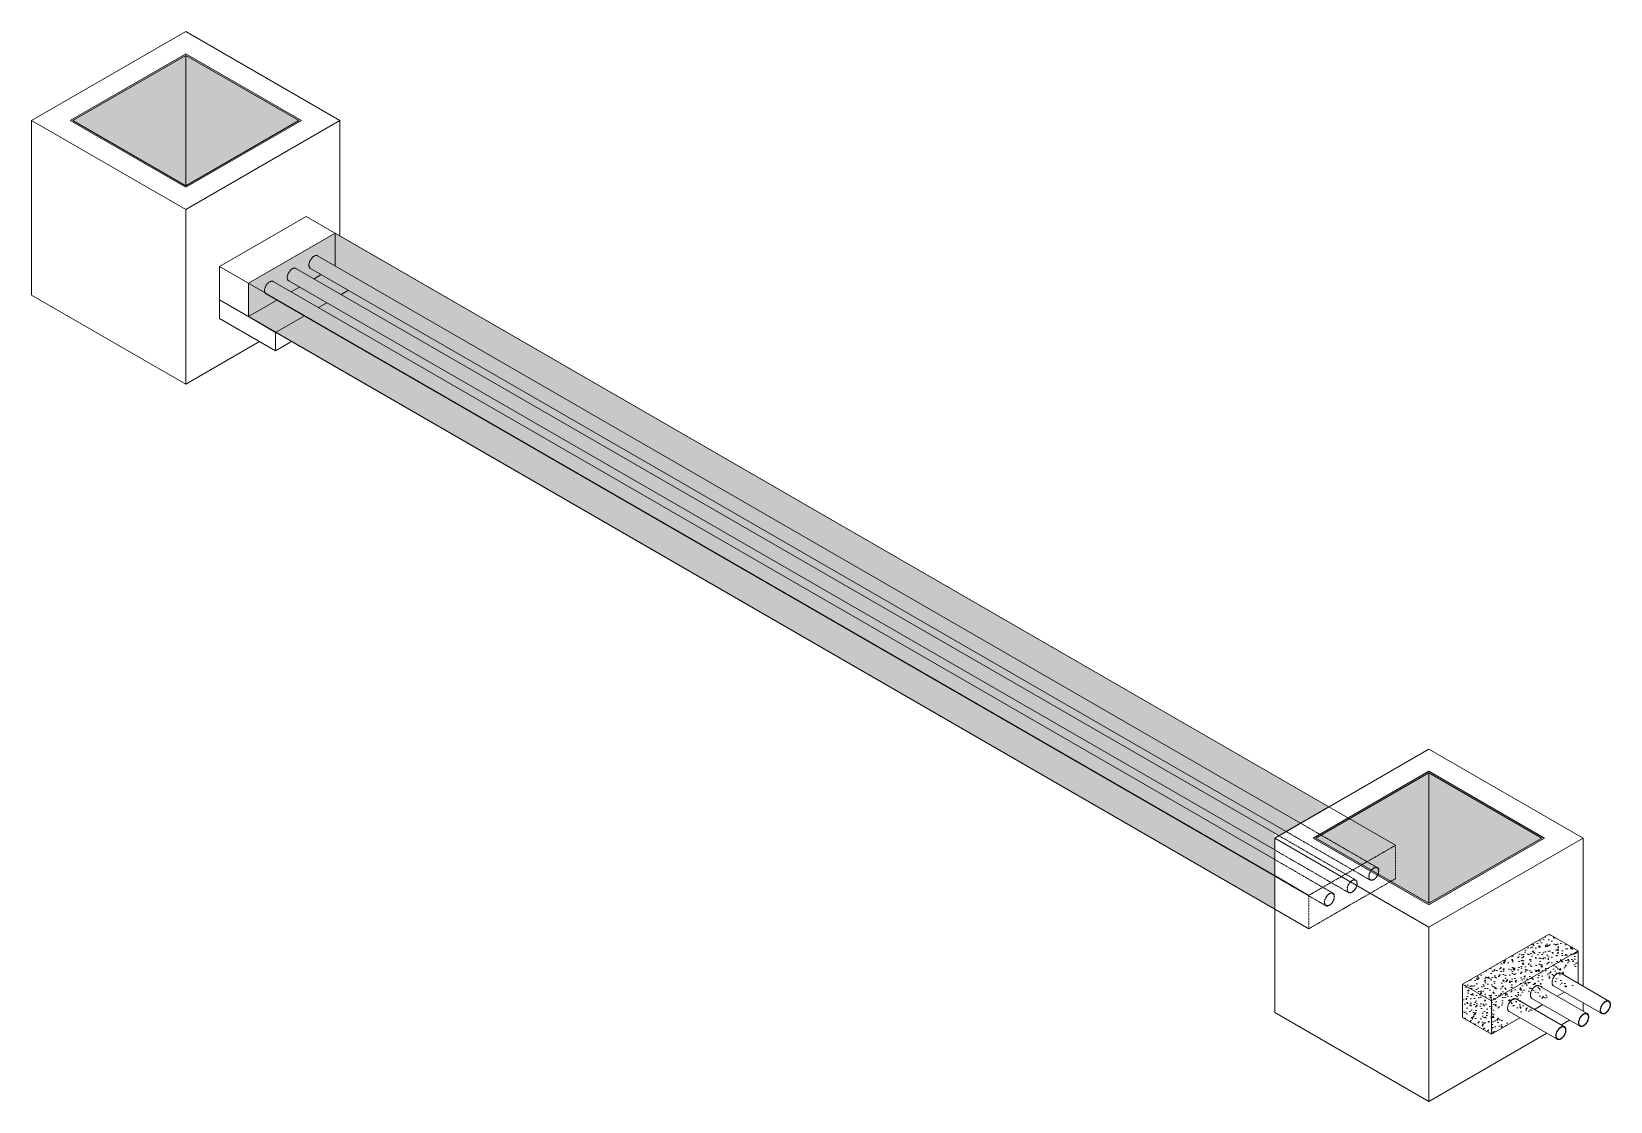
# Model space of a CAD drawing. Header units: inches. Extents: x 1693 to 10990, y 1878 to 5055.
# Drawn here: x 6127 to 7199, y 2414 to 3141 of the extents above; entities that cross this region are included whole.
import ezdxf

# ---------------------------------------------------------------- set-up
doc = ezdxf.new("R2010")
doc.units = ezdxf.units.IN
doc.linetypes.add('01 HJ$0$REF - 01 HJ$0$HIDDEN2', pattern=[0.1875, 0.125, -0.0625])
doc.layers.add('CANALES', color=104, linetype='Continuous', lineweight=15)

msp = doc.modelspace()

# ---------------------------------------------------------------- hatches: boundary and pattern name
at = {"layer": 'CANALES'}
h = msp.add_hatch(dxfattribs=at)
h.set_pattern_fill('AR-RROOF', color=0, scale=0.009254)
h.set_pattern_definition([(0, (-278961.26934, -130697.49527), (0.51713569584, 0.23506167993), [3.5259251989, -0.4701233599, 1.1753083996, -0.23506168]), (0, (-278960.9567, -130697.37774), (-0.23506167993, 0.3126320343), [0.7051850398, -0.0775703544, 1.4103700796, -0.17629626]), (0, (-278961.15181, -130697.29546), (1.22232073562, 0.15749132555), [1.8804934394, -0.3290863519, 0.9402467197, -0.2350616799])])
h.paths.add_polyline_path([(6231.57, 3124.94), (6255.66, 3111.034), (6256.564, 3111.58), (6231.57, 3126.009), (6153.044, 3080.677), (6231.57, 3035.345), (6310.096, 3080.677), (6256.564, 3111.58), (6255.66, 3111.034), (6308.245, 3080.677), (6231.57, 3036.413), (6154.895, 3080.677)])
at = {"layer": 'CANALES', "true_color": 0x636466}
h = msp.add_hatch(color=251, dxfattribs=at)
h.dxf.hatch_style = 1
h.paths.add_polyline_path([(6231.57, 3124.94), (6154.895, 3080.677), (6231.57, 3036.413)])
h.paths.add_polyline_path([(6308.245, 3080.677), (6231.57, 3124.94), (6231.57, 3036.413)])
h = msp.add_hatch(dxfattribs=at)
h.set_pattern_fill('AR-CONC', color=251, scale=0.098714)
h.set_pattern_definition([(50, (-302619.832, -139695.932), (17.9840984, -1.573404), [1.8804934, -20.6854278]), (355, (-302619.832, -139695.932), (-3.4790038, 18.8599026), [1.5043948, -16.5483999]), (100.4514447, (-302618.333, -139696.063), (14.50509455, 17.2864978), [1.5981735, -17.5799232]), (46.1842, (-302619.832, -139690.918), (26.7591789, -4.1501481), [2.8207402, -31.0281418]), (96.635558, (-302617.602, -139691.263), (23.4350087, 24.4243152), [2.3972612, -26.3699086]), (351.184151, (-302619.832, -139690.918), (23.4350087, 24.4243152), [2.2565889, -24.822487]), (21, (-302617.324, -139692.171), (14.9663973, -10.0949624), [1.8804934, -20.6854278]), (326, (-302617.324, -139692.171), (6.1006986, 18.181851), [1.5043948, -16.5483423]), (71.451445, (-302616.077, -139693.013), (21.0670959, 8.0868887), [1.5981735, -17.5798929]), (37.5, (-302619.8317, -139695.932), (0.30488704, 8.34672944), [0, -16.3477563, 0, -16.79907473, 0, -16.61102538]), (7.5, (-302619.832, -139695.932), (6.5960072, 9.88918182), [0, -9.57797992, 0, -15.9716576, 0, -6.33099458]), (327.5, (-302625.423, -139695.932), (13.38463122, -0.56550475), [0, -6.26831146, 0, -19.55713177, 0, -25.95080946]), (317.5, (-302627.93, -139695.932), (14.62235978, 2.5099396), [0, -8.1488049, 0, -12.98794135, 0, -18.4288357])])
h.paths.add_polyline_path([(6333, 3004.144), (6274.105, 2970.146), (6274.105, 2947.476), (6292.578, 2936.812), (6971.023, 2545.097), (6971.023, 2567.414), (6284.924, 2963.533), (6285.177, 2967.253), (6288.25, 2971.857), (6290.681, 2971.536), (6971.023, 2578.741), (6971.023, 2585.247), (6300.369, 2972.449), (6300.622, 2976.17), (6303.695, 2980.773), (6306.126, 2980.452), (6973.848, 2594.944), (6978.761, 2597.78), (6315.092, 2980.949), (6315.346, 2984.669), (6318.418, 2989.273), (6320.849, 2988.952), (6988.562, 2603.438), (7007.793, 2614.54)])
h = msp.add_hatch(color=251, dxfattribs=at)
h.dxf.hatch_style = 1
h.paths.add_polyline_path([(6321.13, 2988.791), (6321.054, 2988.832), (6320.84, 2988.922), (6320.612, 2988.984), (6320.37, 2989.015), (6320.118, 2989.017), (6319.856, 2988.99), (6319.586, 2988.932), (6319.311, 2988.846), (6319.03, 2988.731), (6318.748, 2988.588), (6318.465, 2988.418), (6318.184, 2988.222), (6317.906, 2988.002), (6317.633, 2987.758), (6317.366, 2987.494), (6317.109, 2987.21), (6316.862, 2986.907), (6316.627, 2986.59), (6316.406, 2986.258), (6316.2, 2985.915), (6316.01, 2985.564), (6315.839, 2985.205), (6315.686, 2984.842), (6315.553, 2984.476), (6315.44, 2984.112), (6315.35, 2983.75), (6315.281, 2983.393), (6315.235, 2983.044), (6315.212, 2982.706), (6315.212, 2982.379), (6315.235, 2982.067), (6315.281, 2981.771), (6315.35, 2981.493), (6315.44, 2981.236), (6315.553, 2981.001), (6315.686, 2980.79), (6315.839, 2980.603), (6316.01, 2980.443), (6316.2, 2980.31), (6316.225, 2980.295), (6978.761, 2597.78), (6988.562, 2603.438)])
h = msp.add_hatch(color=251, dxfattribs=at)
h.dxf.hatch_style = 1
h.paths.add_polyline_path([(6971.023, 2567.414), (6971.023, 2578.741), (6290.961, 2971.375), (6290.885, 2971.416), (6290.671, 2971.506), (6290.443, 2971.568), (6290.202, 2971.599), (6289.949, 2971.602), (6289.688, 2971.574), (6289.418, 2971.516), (6289.142, 2971.43), (6288.862, 2971.315), (6288.579, 2971.172), (6288.297, 2971.002), (6288.015, 2970.806), (6287.737, 2970.586), (6287.464, 2970.343), (6287.198, 2970.078), (6286.94, 2969.794), (6286.694, 2969.492), (6286.459, 2969.174), (6286.238, 2968.842), (6286.031, 2968.5), (6285.842, 2968.148), (6285.67, 2967.789), (6285.517, 2967.426), (6285.384, 2967.061), (6285.272, 2966.696), (6285.181, 2966.334), (6285.112, 2965.977), (6285.066, 2965.629), (6285.043, 2965.29), (6285.043, 2964.963), (6285.066, 2964.651), (6285.112, 2964.355), (6285.181, 2964.077), (6285.272, 2963.82), (6285.384, 2963.585), (6285.517, 2963.374), (6285.67, 2963.187), (6285.842, 2963.027), (6286.031, 2962.894), (6286.057, 2962.879)])
h = msp.add_hatch(color=251, dxfattribs=at)
h.dxf.hatch_style = 1
h.paths.add_polyline_path([(6306.406, 2980.291), (6306.33, 2980.332), (6306.116, 2980.422), (6305.888, 2980.484), (6305.647, 2980.516), (6305.394, 2980.518), (6305.133, 2980.49), (6304.863, 2980.433), (6304.587, 2980.346), (6304.307, 2980.231), (6304.024, 2980.088), (6303.742, 2979.918), (6303.46, 2979.722), (6303.182, 2979.502), (6302.909, 2979.259), (6302.643, 2978.994), (6302.385, 2978.71), (6302.139, 2978.408), (6301.904, 2978.09), (6301.682, 2977.759), (6301.476, 2977.416), (6301.287, 2977.064), (6301.115, 2976.705), (6300.962, 2976.342), (6300.829, 2975.977), (6300.717, 2975.612), (6300.626, 2975.25), (6300.557, 2974.894), (6300.511, 2974.545), (6300.488, 2974.206), (6300.488, 2973.879), (6300.511, 2973.567), (6300.557, 2973.271), (6300.626, 2972.993), (6300.717, 2972.736), (6300.829, 2972.501), (6300.962, 2972.29), (6301.115, 2972.103), (6301.287, 2971.943), (6301.476, 2971.81), (6301.501, 2971.795), (6971.023, 2585.247), (6971.023, 2596.575)])
at = {"layer": 'CANALES'}
h = msp.add_hatch(dxfattribs=at)
h.set_pattern_fill('AR-RROOF', color=0, scale=0.009254)
h.set_pattern_definition([(0, (-278117.1147, -131184.85889), (0.51713569584, 0.23506167993), [3.5259251989, -0.4701233599, 1.1753083996, -0.23506168]), (0, (-278116.80206, -131184.74136), (-0.23506167993, 0.3126320343), [0.7051850398, -0.0775703544, 1.4103700796, -0.17629626]), (0, (-278116.99716, -131184.65909), (1.22232073562, 0.15749132555), [1.8804934394, -0.3290863519, 0.9402467197, -0.2350616799])])
h.paths.add_polyline_path([(7075.725, 2637.577), (7099.815, 2623.67), (7100.719, 2624.216), (7075.725, 2638.645), (6997.199, 2593.313), (7075.725, 2547.981), (7154.251, 2593.313), (7100.719, 2624.216), (7099.815, 2623.67), (7152.4, 2593.313), (7075.725, 2549.05), (6999.05, 2593.313)])
at = {"layer": 'CANALES', "true_color": 0x636466}
h = msp.add_hatch(color=251, dxfattribs=at)
h.dxf.hatch_style = 1
h.paths.add_polyline_path([(7075.725, 2637.577), (6999.05, 2593.313), (7075.725, 2549.05)])
h.paths.add_polyline_path([(7152.4, 2593.313), (7075.725, 2637.577), (7075.725, 2549.05)])
at = {"layer": 'CANALES', "true_color": 0x636466, "transparency": 33554687}
h = msp.add_hatch(dxfattribs=at)
h.set_pattern_fill('AR-CONC', color=251, scale=0.046272)
h.set_pattern_definition([(50, (-152048.9234, -134477.752), (8.43004613, -0.73753311), [0.8814813, -9.6962943]), (355, (-152048.923, -134477.752), (-1.63078304, 8.84057933), [0.70518504, -7.75706247]), (100.4514447, (-152048.221, -134477.813), (6.79926307, 8.10304586), [0.74914383, -8.240589]), (46.1842, (-152048.923, -134475.401), (12.5433651, -1.94538194), [1.32222195, -14.54444145]), (96.6355576, (-152047.878, -134475.563), (10.98516035, 11.44889774), [1.1237162, -12.36089465]), (351.184151, (-152048.923, -134475.401), (10.98516035, 11.4488977), [1.057776, -11.63554075]), (21, (-152047.748, -134475.989), (7.01549872, -4.73201364), [0.8814813, -9.6962943]), (326, (-152047.748, -134475.989), (2.85970248, 8.52274267), [0.70518504, -7.75703544]), (71.451445, (-152047.1635, -134476.383), (9.8752012, 3.79072907), [0.74914383, -8.2405748]), (37.5, (-152048.9234, -134477.7518), (0.1429158, 3.912529426), [0, -7.66301077, 0, -7.87456628, 0, -7.78641815]), (7.5, (-152048.9234, -134477.7518), (3.09187837, 4.63555398), [0, -4.48967809, 0, -7.48671451, 0, -2.96765371]), (327.5, (-152051.5443, -134477.7518), (6.27404588, -0.26508035), [0, -2.938271, 0, -9.16740552, 0, -12.16444194]), (317.5, (-152052.7196, -134477.752), (6.85423115, 1.17653419), [0, -3.8197523, 0, -6.08809751, 0, -8.63851674])])
h.paths.add_polyline_path([(7177.154, 2516.782), (7157.523, 2528.115), (7098.628, 2494.116), (7118.26, 2482.783)])
h.paths.add_polyline_path([(7156.15, 2481.986), (7161.063, 2484.823), (7153.13, 2489.402), (7152.639, 2490.795), (7152.755, 2492.513), (7153.361, 2494.175), (7154.299, 2495.735), (7155.787, 2497.215), (7157.651, 2497.982), (7158.544, 2497.604), (7170.873, 2490.486), (7175.065, 2492.906), (7167.133, 2497.485), (7166.641, 2498.879), (7166.758, 2500.596), (7167.363, 2502.258), (7168.301, 2503.818), (7169.79, 2505.298), (7171.654, 2506.065), (7172.547, 2505.687), (7177.154, 2503.027), (7177.154, 2516.782), (7118.26, 2482.783), (7118.26, 2460.113), (7130.894, 2467.407), (7122.962, 2471.986), (7122.47, 2473.379), (7122.587, 2475.097), (7123.192, 2476.759), (7124.13, 2478.319), (7125.619, 2479.799), (7127.483, 2480.566), (7128.376, 2480.188), (7140.705, 2473.07), (7146.339, 2476.323), (7138.407, 2480.902), (7137.915, 2482.295), (7138.032, 2484.013), (7138.637, 2485.675), (7139.575, 2487.235), (7141.064, 2488.715), (7142.928, 2489.482), (7143.821, 2489.104)])
h.paths.add_polyline_path([(7098.628, 2494.116), (7098.628, 2471.446), (7118.26, 2460.113), (7118.26, 2482.783)])

# ---------------------------------------------------------------- linework, layer by layer
at = {"layer": 'CANALES', "color": 7, "linetype": 'Continuous', "lineweight": 15}
for p, q in [((6231.57, 3141.12), (6126.869, 3080.677)), ((6336.272, 3080.677), (6231.57, 3141.12)), ((6231.57, 3126.009), (6153.044, 3080.677)), ((6231.57, 3124.94), (6154.895, 3080.677)), ((6310.096, 3080.677), (6231.57, 3126.009)), ((6308.245, 3080.677), (6231.57, 3124.94)), ((6231.57, 3124.94), (6231.57, 3036.413)), ((6126.869, 3080.677), (6126.869, 2962.093)), ((6126.869, 3080.677), (6231.57, 3020.234)), ((6153.044, 3080.677), (6231.57, 3035.345)), ((6154.895, 3080.677), (6231.57, 3036.413)), ((6231.57, 3020.234), (6336.272, 3080.677)), ((6231.57, 3035.345), (6310.096, 3080.677)), ((6231.57, 3036.413), (6308.245, 3080.677)), ((6336.272, 3080.677), (6336.272, 3002.255)), ((6231.57, 3020.234), (6231.57, 2901.643)), ((6313.368, 3015.478), (6254.474, 2981.479)), ((7007.793, 2614.54), (6313.368, 3015.478)), ((6333, 2981.937), (6333, 3004.145)), ((6254.474, 2981.479), (6254.474, 2958.809)), ((6971.023, 2567.767), (6254.474, 2981.479)), ((6318.676, 2973.207), (6323.589, 2976.043)), ((6126.869, 2962.093), (6231.57, 2901.643)), ((6303.231, 2964.291), (6308.865, 2967.544)), ((6274.105, 2947.476), (6293.42, 2958.627)), ((6231.57, 2901.643), (6281.67, 2930.565)), ((7180.426, 2593.313), (7075.725, 2653.756)), ((7075.725, 2638.645), (6997.199, 2593.313)), ((7075.725, 2637.577), (6999.05, 2593.313)), ((7154.251, 2593.313), (7075.725, 2638.645)), ((7152.4, 2593.313), (7075.725, 2637.577)), ((7075.725, 2637.577), (7075.725, 2549.05)), ((7053.085, 2588.39), (7007.793, 2614.54)), ((6971.023, 2593.313), (7075.725, 2532.87)), ((6997.199, 2593.313), (7075.725, 2547.981)), ((6999.05, 2593.313), (7075.725, 2549.05)), ((7075.725, 2532.87), (7180.426, 2593.313)), ((7075.725, 2547.981), (7154.251, 2593.313)), ((7075.725, 2549.05), (7152.4, 2593.313)), ((7180.426, 2593.313), (7180.426, 2492.695)), ((6994.19, 2554.391), (6971.023, 2567.767)), ((7075.725, 2532.87), (7075.725, 2414.414)), ((7157.523, 2528.115), (7098.628, 2494.116)), ((7177.154, 2516.782), (7157.523, 2528.115)), ((7177.154, 2516.782), (7118.26, 2482.783)), ((7177.154, 2494.584), (7177.154, 2516.782)), ((7198.012, 2482.543), (7165.292, 2501.432)), ((7098.628, 2494.116), (7098.628, 2471.446)), ((7118.26, 2482.783), (7098.628, 2494.116)), ((7183.288, 2474.043), (7150.569, 2492.932)), ((7160.388, 2492.936), (7193.107, 2474.048)), ((7162.838, 2485.849), (7167.751, 2488.685)), ((7118.26, 2482.783), (7118.26, 2460.113)), ((7167.835, 2465.122), (7135.116, 2484.011)), ((7145.664, 2484.436), (7178.384, 2465.548)), ((7147.385, 2476.928), (7153.028, 2480.185)), ((7180.426, 2481.368), (7180.426, 2475.695)), ((6971.023, 2474.857), (7075.725, 2414.414)), ((7118.26, 2460.113), (7137.575, 2471.264)), ((7130.211, 2475.515), (7162.93, 2456.627)), ((7165.695, 2466.358), (7171.338, 2469.615)), ((7075.725, 2414.414), (7155.885, 2460.694))]:
    msp.add_line(p, q, dxfattribs=at)
at = {"layer": 'CANALES', "color": 251, "linetype": 'Continuous', "lineweight": 15, "true_color": 0x636466}
for p, q in [((6337.146, 2962.543), (6342.059, 2965.38)), ((6971.023, 2545.097), (6254.474, 2958.809)), ((6321.702, 2953.626), (6327.336, 2956.879)), ((6292.578, 2936.812), (6312.208, 2948.145)), ((6292.578, 2924.268), (6303.439, 2930.538)), ((6994.19, 2531.721), (6971.023, 2545.097)), ((7118.26, 2460.113), (7098.628, 2471.446))]:
    msp.add_line(p, q, dxfattribs=at)
at = {"layer": 'CANALES', "color": 251, "true_color": 0x636466}
for p, q in [((6254.474, 2958.809), (6254.474, 2946.265)), ((6292.578, 2924.268), (6254.474, 2946.265)), ((6292.578, 2936.812), (6274.105, 2947.476)), ((6292.578, 2936.812), (6292.578, 2924.268))]:
    msp.add_line(p, q, dxfattribs=at)
at = {"layer": 'CANALES', "color": 0, "linetype": '01 HJ$0$REF - 01 HJ$0$HIDDEN2', "ltscale": 0.1}
for p, q in [((6973.857, 2594.949), (7026.217, 2564.696)), ((7035.992, 2564.74), (6978.77, 2597.785)), ((6988.562, 2603.438), (7040.301, 2573.466)), ((7021.045, 2556.377), (6971.023, 2585.257)), ((6971.023, 2578.752), (7010.772, 2555.779)), ((7005.927, 2547.272), (6971.023, 2567.424))]:
    msp.add_line(p, q, dxfattribs=at)
at = {"layer": 'CANALES', "color": 7, "linetype": '01 HJ$0$REF - 01 HJ$0$HIDDEN2', "lineweight": 15, "ltscale": 0.1}
for p, q in [((7053.085, 2588.39), (6994.19, 2554.391)), ((7053.085, 2565.723), (7053.085, 2588.39)), ((6994.19, 2531.721), (7053.085, 2565.723)), ((6994.19, 2554.391), (6994.19, 2531.721)), ((7016.635, 2544.678), (7022.27, 2547.931))]:
    msp.add_line(p, q, dxfattribs=at)
at = {"layer": 'CANALES', "color": 7, "linetype": 'Continuous', "lineweight": 15}
for points in [[(6333, 3004.145), (6274.105, 2970.146), (6274.105, 2947.476)], [(7075.725, 2653.756), (6971.023, 2593.313), (6971.023, 2474.857)]]:
    msp.add_lwpolyline(points, dxfattribs=at)
at = {"layer": 'CANALES', "color": 251, "true_color": 0x636466}
msp.add_lwpolyline([(6971.023, 2545.097), (6971.023, 2593.313), (7007.793, 2614.54), (6333, 3004.144), (6274.105, 2970.146), (6274.105, 2947.476), (6971.023, 2545.097)], dxfattribs=at)
at = {"layer": 'CANALES', "color": 0}
for points in [[(6988.562, 2603.438), (6321.13, 2988.791), (6321.054, 2988.832), (6320.84, 2988.922), (6320.612, 2988.984), (6320.37, 2989.015), (6320.118, 2989.017), (6319.856, 2988.99), (6319.586, 2988.932), (6319.311, 2988.846), (6319.03, 2988.731), (6318.748, 2988.588), (6318.465, 2988.418), (6318.184, 2988.222), (6317.906, 2988.002), (6317.633, 2987.758), (6317.366, 2987.494), (6317.109, 2987.21), (6316.862, 2986.907), (6316.627, 2986.59), (6316.406, 2986.258), (6316.2, 2985.915), (6316.01, 2985.564), (6315.839, 2985.205), (6315.686, 2984.842), (6315.553, 2984.476), (6315.44, 2984.112), (6315.35, 2983.75), (6315.281, 2983.393), (6315.235, 2983.044), (6315.212, 2982.706), (6315.212, 2982.379), (6315.235, 2982.067), (6315.281, 2981.771), (6315.35, 2981.493), (6315.44, 2981.236), (6315.553, 2981.001), (6315.686, 2980.79), (6315.839, 2980.603), (6316.01, 2980.443), (6316.2, 2980.31), (6316.225, 2980.295), (6978.761, 2597.78), (6988.562, 2603.438)], [(6971.023, 2585.257), (6971.023, 2593.313), (6973.857, 2594.949)]]:
    msp.add_lwpolyline(points, dxfattribs=at)
msp.add_lwpolyline([(6286.057, 2962.879), (6286.031, 2962.894), (6285.842, 2963.027), (6285.67, 2963.187), (6285.517, 2963.374), (6285.384, 2963.585), (6285.272, 2963.82), (6285.181, 2964.077), (6285.112, 2964.355), (6285.066, 2964.651), (6285.043, 2964.963), (6285.043, 2965.29), (6285.066, 2965.629), (6285.112, 2965.977), (6285.181, 2966.334), (6285.272, 2966.696), (6285.384, 2967.061), (6285.517, 2967.426), (6285.67, 2967.789), (6285.842, 2968.148), (6286.031, 2968.5), (6286.238, 2968.842), (6286.459, 2969.174), (6286.694, 2969.492), (6286.94, 2969.794), (6287.198, 2970.078), (6287.464, 2970.343), (6287.737, 2970.586), (6288.015, 2970.806), (6288.297, 2971.002), (6288.579, 2971.172), (6288.862, 2971.315), (6289.142, 2971.43), (6289.418, 2971.516), (6289.688, 2971.574), (6289.949, 2971.602), (6290.202, 2971.599), (6290.443, 2971.568), (6290.671, 2971.506), (6290.885, 2971.416), (6290.961, 2971.375), (6971.023, 2578.741), (6971.023, 2567.414)], close=True, dxfattribs=at)
at = {"layer": 'CANALES', "color": 7, "linetype": 'Continuous', "lineweight": 15, "flags": 128}
msp.add_lwpolyline([(6973.848, 2594.944), (6306.406, 2980.291), (6306.33, 2980.332), (6306.116, 2980.422), (6305.888, 2980.484), (6305.647, 2980.516), (6305.394, 2980.518), (6305.133, 2980.49), (6304.863, 2980.433), (6304.587, 2980.346), (6304.307, 2980.231), (6304.024, 2980.088), (6303.742, 2979.918), (6303.46, 2979.722), (6303.182, 2979.502), (6302.909, 2979.259), (6302.643, 2978.994), (6302.385, 2978.71), (6302.139, 2978.408), (6301.904, 2978.09), (6301.682, 2977.759), (6301.476, 2977.416), (6301.287, 2977.064), (6301.115, 2976.705), (6300.962, 2976.342), (6300.829, 2975.977), (6300.717, 2975.612), (6300.626, 2975.25), (6300.557, 2974.894), (6300.511, 2974.545), (6300.488, 2974.206), (6300.488, 2973.879), (6300.511, 2973.567), (6300.557, 2973.271), (6300.626, 2972.993), (6300.717, 2972.736), (6300.829, 2972.501), (6300.962, 2972.29), (6301.115, 2972.103), (6301.287, 2971.943), (6301.476, 2971.81), (6301.501, 2971.795), (6971.023, 2585.247), (6971.023, 2593.313)], close=True, dxfattribs=at)
at = {"layer": 'CANALES', "color": 7, "linetype": '01 HJ$0$REF - 01 HJ$0$HIDDEN2', "lineweight": 15, "ltscale": 0.1, "flags": 128}
for points in [[(7041.835, 2571.028), (7041.823, 2571.347), (7041.789, 2571.652), (7041.732, 2571.939), (7041.652, 2572.206), (7041.55, 2572.452), (7041.428, 2572.676), (7041.284, 2572.875), (7041.122, 2573.049), (7040.941, 2573.195), (7040.743, 2573.314), (7040.529, 2573.405), (7040.301, 2573.466), (7040.06, 2573.498), (7039.808, 2573.5), (7039.546, 2573.473), (7039.276, 2573.415), (7039, 2573.329), (7038.72, 2573.213), (7038.437, 2573.07), (7038.155, 2572.9), (7037.873, 2572.705), (7037.595, 2572.484), (7037.322, 2572.241), (7037.056, 2571.977), (7036.799, 2571.692), (7036.552, 2571.39), (7036.317, 2571.072), (7036.096, 2570.741), (7035.889, 2570.398), (7035.7, 2570.046), (7035.528, 2569.688), (7035.375, 2569.324), (7035.242, 2568.959), (7035.13, 2568.595), (7035.039, 2568.233), (7034.97, 2567.876), (7034.924, 2567.527), (7034.901, 2567.188), (7034.901, 2566.862), (7034.924, 2566.549), (7034.97, 2566.253), (7035.039, 2565.976), (7035.13, 2565.719), (7035.242, 2565.484), (7035.375, 2565.272), (7035.528, 2565.086), (7035.7, 2564.925), (7035.889, 2564.792), (7036.096, 2564.688), (7036.317, 2564.612), (7036.552, 2564.565), (7036.799, 2564.548), (7037.056, 2564.561), (7037.322, 2564.603), (7037.595, 2564.675), (7037.873, 2564.776), (7038.155, 2564.905), (7038.437, 2565.062), (7038.72, 2565.245), (7039, 2565.453), (7039.276, 2565.685), (7039.546, 2565.939), (7039.808, 2566.214), (7040.06, 2566.508), (7040.301, 2566.818), (7040.529, 2567.143), (7040.743, 2567.48), (7040.941, 2567.828), (7041.122, 2568.183), (7041.284, 2568.545), (7041.428, 2568.909), (7041.55, 2569.274), (7041.652, 2569.638), (7041.732, 2569.997), (7041.789, 2570.35), (7041.823, 2570.695), (7041.835, 2571.028)], [(7041.639, 2570.914), (7041.627, 2571.224), (7041.593, 2571.518), (7041.536, 2571.795), (7041.457, 2572.052), (7041.356, 2572.288), (7041.234, 2572.501), (7041.092, 2572.69), (7040.931, 2572.853), (7040.752, 2572.989), (7040.556, 2573.097), (7040.345, 2573.177), (7040.12, 2573.228), (7039.883, 2573.249), (7039.635, 2573.24), (7039.378, 2573.203), (7039.114, 2573.135), (7038.845, 2573.039), (7038.572, 2572.915), (7038.298, 2572.763), (7038.025, 2572.586), (7037.754, 2572.383), (7037.487, 2572.157), (7037.226, 2571.908), (7036.974, 2571.64), (7036.731, 2571.353), (7036.499, 2571.05), (7036.281, 2570.733), (7036.078, 2570.403), (7035.89, 2570.064), (7035.72, 2569.718), (7035.568, 2569.367), (7035.436, 2569.014), (7035.325, 2568.66), (7035.234, 2568.309), (7035.166, 2567.963), (7035.121, 2567.625), (7035.098, 2567.296), (7035.098, 2566.98), (7035.121, 2566.678), (7035.166, 2566.392), (7035.234, 2566.125), (7035.325, 2565.878), (7035.436, 2565.654), (7035.568, 2565.453), (7035.72, 2565.277), (7035.89, 2565.127), (7036.078, 2565.004), (7036.281, 2564.91), (7036.499, 2564.845), (7036.731, 2564.809), (7036.974, 2564.803), (7037.226, 2564.826), (7037.487, 2564.878), (7037.754, 2564.96), (7038.025, 2565.07), (7038.298, 2565.208), (7038.572, 2565.373), (7038.845, 2565.564), (7039.114, 2565.778), (7039.378, 2566.016), (7039.635, 2566.274), (7039.883, 2566.552), (7040.12, 2566.847), (7040.345, 2567.158), (7040.556, 2567.482), (7040.752, 2567.816), (7040.931, 2568.159), (7041.092, 2568.508), (7041.234, 2568.86), (7041.356, 2569.214), (7041.457, 2569.567), (7041.536, 2569.915), (7041.593, 2570.258), (7041.627, 2570.592), (7041.639, 2570.914)], [(7041.639, 2570.914), (7041.627, 2571.224), (7041.593, 2571.518), (7041.536, 2571.795), (7041.457, 2572.052), (7041.356, 2572.288), (7041.234, 2572.501), (7041.092, 2572.69), (7040.931, 2572.853), (7040.752, 2572.989), (7040.556, 2573.097), (7040.345, 2573.177), (7040.12, 2573.228), (7039.883, 2573.249), (7039.635, 2573.24), (7039.378, 2573.203), (7039.114, 2573.135), (7038.845, 2573.039), (7038.572, 2572.915), (7038.298, 2572.763), (7038.025, 2572.586), (7037.754, 2572.383), (7037.487, 2572.157), (7037.226, 2571.908), (7036.974, 2571.64), (7036.731, 2571.353), (7036.499, 2571.05), (7036.281, 2570.733), (7036.078, 2570.403), (7035.89, 2570.064), (7035.72, 2569.718), (7035.568, 2569.367), (7035.436, 2569.014), (7035.325, 2568.66), (7035.234, 2568.309), (7035.166, 2567.963), (7035.121, 2567.625), (7035.098, 2567.296), (7035.098, 2566.98), (7035.121, 2566.678), (7035.166, 2566.392), (7035.234, 2566.125), (7035.325, 2565.878), (7035.436, 2565.654), (7035.568, 2565.453), (7035.72, 2565.277), (7035.89, 2565.127), (7036.078, 2565.004), (7036.281, 2564.91), (7036.499, 2564.845), (7036.731, 2564.809), (7036.974, 2564.803), (7037.226, 2564.826), (7037.487, 2564.878), (7037.754, 2564.96), (7038.025, 2565.07), (7038.298, 2565.208), (7038.572, 2565.373), (7038.845, 2565.564), (7039.114, 2565.778), (7039.378, 2566.016), (7039.635, 2566.274), (7039.883, 2566.552), (7040.12, 2566.847), (7040.345, 2567.158), (7040.556, 2567.482), (7040.752, 2567.816), (7040.931, 2568.159), (7041.092, 2568.508), (7041.234, 2568.86), (7041.356, 2569.214), (7041.457, 2569.567), (7041.536, 2569.915), (7041.593, 2570.258), (7041.627, 2570.592), (7041.639, 2570.914)], [(7027.111, 2562.528), (7027.1, 2562.848), (7027.065, 2563.152), (7027.008, 2563.439), (7026.928, 2563.706), (7026.827, 2563.953), (7026.704, 2564.176), (7026.561, 2564.375), (7026.398, 2564.549), (7026.217, 2564.696), (7026.019, 2564.815), (7025.806, 2564.905), (7025.577, 2564.967), (7025.336, 2564.998), (7025.084, 2565), (7024.822, 2564.973), (7024.552, 2564.915), (7024.276, 2564.829), (7023.996, 2564.714), (7023.714, 2564.571), (7023.431, 2564.401), (7023.15, 2564.205), (7022.871, 2563.985), (7022.598, 2563.741), (7022.332, 2563.477), (7022.075, 2563.193), (7021.828, 2562.89), (7021.593, 2562.573), (7021.372, 2562.241), (7021.166, 2561.898), (7020.976, 2561.547), (7020.804, 2561.188), (7020.651, 2560.825), (7020.518, 2560.459), (7020.406, 2560.095), (7020.315, 2559.733), (7020.247, 2559.376), (7020.201, 2559.027), (7020.178, 2558.689), (7020.178, 2558.362), (7020.201, 2558.049), (7020.247, 2557.754), (7020.315, 2557.476), (7020.406, 2557.219), (7020.518, 2556.984), (7020.651, 2556.773), (7020.804, 2556.586), (7020.976, 2556.426), (7021.166, 2556.293), (7021.372, 2556.188), (7021.593, 2556.112), (7021.828, 2556.065), (7022.075, 2556.048), (7022.332, 2556.061), (7022.598, 2556.104), (7022.871, 2556.176), (7023.15, 2556.276), (7023.431, 2556.406), (7023.714, 2556.562), (7023.996, 2556.745), (7024.276, 2556.954), (7024.552, 2557.185), (7024.822, 2557.44), (7025.084, 2557.714), (7025.336, 2558.008), (7025.577, 2558.318), (7025.806, 2558.643), (7026.019, 2558.98), (7026.217, 2559.328), (7026.398, 2559.683), (7026.561, 2560.045), (7026.704, 2560.409), (7026.827, 2560.774), (7026.928, 2561.138), (7027.008, 2561.497), (7027.065, 2561.851), (7027.1, 2562.195), (7027.111, 2562.528)], [(7026.915, 2562.414), (7026.904, 2562.724), (7026.869, 2563.018), (7026.812, 2563.295), (7026.733, 2563.552), (7026.632, 2563.788), (7026.51, 2564.001), (7026.368, 2564.19), (7026.207, 2564.353), (7026.028, 2564.489), (7025.832, 2564.597), (7025.621, 2564.677), (7025.396, 2564.728), (7025.159, 2564.749), (7024.911, 2564.741), (7024.654, 2564.703), (7024.39, 2564.635), (7024.121, 2564.539), (7023.849, 2564.415), (7023.575, 2564.264), (7023.301, 2564.086), (7023.03, 2563.883), (7022.763, 2563.657), (7022.503, 2563.409), (7022.25, 2563.14), (7022.007, 2562.853), (7021.776, 2562.55), (7021.557, 2562.233), (7021.354, 2561.904), (7021.166, 2561.565), (7020.996, 2561.218), (7020.844, 2560.867), (7020.712, 2560.514), (7020.601, 2560.16), (7020.511, 2559.809), (7020.443, 2559.464), (7020.397, 2559.125), (7020.374, 2558.797), (7020.374, 2558.48), (7020.397, 2558.178), (7020.443, 2557.893), (7020.511, 2557.625), (7020.601, 2557.379), (7020.712, 2557.154), (7020.844, 2556.953), (7020.996, 2556.777), (7021.166, 2556.627), (7021.354, 2556.505), (7021.557, 2556.41), (7021.776, 2556.345), (7022.007, 2556.309), (7022.25, 2556.303), (7022.503, 2556.326), (7022.763, 2556.379), (7023.03, 2556.46), (7023.301, 2556.571), (7023.575, 2556.709), (7023.849, 2556.873), (7024.121, 2557.064), (7024.39, 2557.279), (7024.654, 2557.516), (7024.911, 2557.775), (7025.159, 2558.052), (7025.396, 2558.348), (7025.621, 2558.658), (7025.832, 2558.982), (7026.028, 2559.316), (7026.207, 2559.659), (7026.368, 2560.008), (7026.51, 2560.361), (7026.632, 2560.714), (7026.733, 2561.067), (7026.812, 2561.416), (7026.869, 2561.758), (7026.904, 2562.092), (7026.915, 2562.414)], [(7026.915, 2562.414), (7026.904, 2562.724), (7026.869, 2563.018), (7026.812, 2563.295), (7026.733, 2563.552), (7026.632, 2563.788), (7026.51, 2564.001), (7026.368, 2564.19), (7026.207, 2564.353), (7026.028, 2564.489), (7025.832, 2564.597), (7025.621, 2564.677), (7025.396, 2564.728), (7025.159, 2564.749), (7024.911, 2564.741), (7024.654, 2564.703), (7024.39, 2564.635), (7024.121, 2564.539), (7023.849, 2564.415), (7023.575, 2564.264), (7023.301, 2564.086), (7023.03, 2563.883), (7022.763, 2563.657), (7022.503, 2563.409), (7022.25, 2563.14), (7022.007, 2562.853), (7021.776, 2562.55), (7021.557, 2562.233), (7021.354, 2561.904), (7021.166, 2561.565), (7020.996, 2561.218), (7020.844, 2560.867), (7020.712, 2560.514), (7020.601, 2560.16), (7020.511, 2559.809), (7020.443, 2559.464), (7020.397, 2559.125), (7020.374, 2558.797), (7020.374, 2558.48), (7020.397, 2558.178), (7020.443, 2557.893), (7020.511, 2557.625), (7020.601, 2557.379), (7020.712, 2557.154), (7020.844, 2556.953), (7020.996, 2556.777), (7021.166, 2556.627), (7021.354, 2556.505), (7021.557, 2556.41), (7021.776, 2556.345), (7022.007, 2556.309), (7022.25, 2556.303), (7022.503, 2556.326), (7022.763, 2556.379), (7023.03, 2556.46), (7023.301, 2556.571), (7023.575, 2556.709), (7023.849, 2556.873), (7024.121, 2557.064), (7024.39, 2557.279), (7024.654, 2557.516), (7024.911, 2557.775), (7025.159, 2558.052), (7025.396, 2558.348), (7025.621, 2558.658), (7025.832, 2558.982), (7026.028, 2559.316), (7026.207, 2559.659), (7026.368, 2560.008), (7026.51, 2560.361), (7026.632, 2560.714), (7026.733, 2561.067), (7026.812, 2561.416), (7026.869, 2561.758), (7026.904, 2562.092), (7026.915, 2562.414)], [(7011.666, 2553.612), (7011.655, 2553.931), (7011.62, 2554.236), (7011.563, 2554.523), (7011.483, 2554.79), (7011.382, 2555.036), (7011.259, 2555.26), (7011.116, 2555.459), (7010.953, 2555.633), (7010.772, 2555.779), (7010.574, 2555.899), (7010.361, 2555.989), (7010.132, 2556.05), (7009.891, 2556.082), (7009.639, 2556.084), (7009.377, 2556.057), (7009.107, 2555.999), (7008.831, 2555.913), (7008.551, 2555.798), (7008.269, 2555.654), (7007.986, 2555.485), (7007.705, 2555.289), (7007.426, 2555.069), (7007.153, 2554.825), (7006.887, 2554.561), (7006.63, 2554.276), (7006.383, 2553.974), (7006.148, 2553.656), (7005.927, 2553.325), (7005.721, 2552.982), (7005.531, 2552.63), (7005.359, 2552.272), (7005.206, 2551.908), (7005.073, 2551.543), (7004.961, 2551.179), (7004.87, 2550.817), (7004.802, 2550.46), (7004.756, 2550.111), (7004.733, 2549.772), (7004.733, 2549.446), (7004.756, 2549.133), (7004.802, 2548.837), (7004.87, 2548.56), (7004.961, 2548.303), (7005.073, 2548.068), (7005.206, 2547.856), (7005.359, 2547.67), (7005.531, 2547.509), (7005.721, 2547.376), (7005.927, 2547.272), (7006.148, 2547.196), (7006.383, 2547.149), (7006.63, 2547.132), (7006.887, 2547.145), (7007.153, 2547.187), (7007.426, 2547.259), (7007.705, 2547.36), (7007.986, 2547.49), (7008.269, 2547.646), (7008.551, 2547.829), (7008.831, 2548.037), (7009.107, 2548.269), (7009.377, 2548.523), (7009.639, 2548.798), (7009.891, 2549.092), (7010.132, 2549.402), (7010.361, 2549.727), (7010.574, 2550.064), (7010.772, 2550.412), (7010.953, 2550.767), (7011.116, 2551.129), (7011.259, 2551.493), (7011.382, 2551.858), (7011.483, 2552.222), (7011.563, 2552.581), (7011.62, 2552.934), (7011.655, 2553.279), (7011.666, 2553.612)], [(7011.666, 2553.612), (7011.655, 2553.931), (7011.62, 2554.236), (7011.563, 2554.523), (7011.483, 2554.79), (7011.382, 2555.036), (7011.259, 2555.26), (7011.116, 2555.459), (7010.953, 2555.633), (7010.772, 2555.779), (7010.574, 2555.899), (7010.361, 2555.989), (7010.132, 2556.05), (7009.891, 2556.082), (7009.639, 2556.084), (7009.377, 2556.057), (7009.107, 2555.999), (7008.831, 2555.913), (7008.551, 2555.798), (7008.269, 2555.654), (7007.986, 2555.485), (7007.705, 2555.289), (7007.426, 2555.069), (7007.153, 2554.825), (7006.887, 2554.561), (7006.63, 2554.276), (7006.383, 2553.974), (7006.148, 2553.656), (7005.927, 2553.325), (7005.721, 2552.982), (7005.531, 2552.63), (7005.359, 2552.272), (7005.206, 2551.908), (7005.073, 2551.543), (7004.961, 2551.179), (7004.87, 2550.817), (7004.802, 2550.46), (7004.756, 2550.111), (7004.733, 2549.772), (7004.733, 2549.446), (7004.756, 2549.133), (7004.802, 2548.837), (7004.87, 2548.56), (7004.961, 2548.303), (7005.073, 2548.068), (7005.206, 2547.856), (7005.359, 2547.67), (7005.531, 2547.509), (7005.721, 2547.376), (7005.927, 2547.272), (7006.148, 2547.196), (7006.383, 2547.149), (7006.63, 2547.132), (7006.887, 2547.145), (7007.153, 2547.187), (7007.426, 2547.259), (7007.705, 2547.36), (7007.986, 2547.49), (7008.269, 2547.646), (7008.551, 2547.829), (7008.831, 2548.037), (7009.107, 2548.269), (7009.377, 2548.523), (7009.639, 2548.798), (7009.891, 2549.092), (7010.132, 2549.402), (7010.361, 2549.727), (7010.574, 2550.064), (7010.772, 2550.412), (7010.953, 2550.767), (7011.116, 2551.129), (7011.259, 2551.493), (7011.382, 2551.858), (7011.483, 2552.222), (7011.563, 2552.581), (7011.62, 2552.934), (7011.655, 2553.279), (7011.666, 2553.612)], [(7011.47, 2553.498), (7011.459, 2553.808), (7011.424, 2554.102), (7011.367, 2554.379), (7011.288, 2554.636), (7011.187, 2554.872), (7011.065, 2555.085), (7010.923, 2555.274), (7010.762, 2555.437), (7010.583, 2555.573), (7010.387, 2555.681), (7010.176, 2555.761), (7009.951, 2555.812), (7009.714, 2555.833), (7009.466, 2555.824), (7009.209, 2555.787), (7008.945, 2555.719), (7008.676, 2555.623), (7008.404, 2555.499), (7008.13, 2555.347), (7007.856, 2555.17), (7007.585, 2554.967), (7007.318, 2554.741), (7007.058, 2554.492), (7006.805, 2554.224), (7006.562, 2553.937), (7006.331, 2553.634), (7006.113, 2553.317), (7005.909, 2552.987), (7005.721, 2552.648), (7005.551, 2552.302), (7005.399, 2551.951), (7005.267, 2551.598), (7005.156, 2551.244), (7005.066, 2550.893), (7004.998, 2550.547), (7004.952, 2550.209), (7004.929, 2549.881), (7004.929, 2549.564), (7004.952, 2549.262), (7004.998, 2548.976), (7005.066, 2548.709), (7005.156, 2548.462), (7005.267, 2548.238), (7005.399, 2548.037), (7005.551, 2547.861), (7005.721, 2547.711), (7005.909, 2547.588), (7006.113, 2547.494), (7006.331, 2547.429), (7006.562, 2547.393), (7006.805, 2547.387), (7007.058, 2547.41), (7007.318, 2547.462), (7007.585, 2547.544), (7007.856, 2547.654), (7008.13, 2547.792), (7008.404, 2547.957), (7008.676, 2548.148), (7008.945, 2548.362), (7009.209, 2548.6), (7009.466, 2548.858), (7009.714, 2549.136), (7009.951, 2549.431), (7010.176, 2549.742), (7010.387, 2550.066), (7010.583, 2550.4), (7010.762, 2550.743), (7010.923, 2551.092), (7011.065, 2551.444), (7011.187, 2551.798), (7011.288, 2552.151), (7011.367, 2552.499), (7011.424, 2552.842), (7011.459, 2553.176), (7011.47, 2553.498)], [(7011.47, 2553.498), (7011.459, 2553.808), (7011.424, 2554.102), (7011.367, 2554.379), (7011.288, 2554.636), (7011.187, 2554.872), (7011.065, 2555.085), (7010.923, 2555.274), (7010.762, 2555.437), (7010.583, 2555.573), (7010.387, 2555.681), (7010.176, 2555.761), (7009.951, 2555.812), (7009.714, 2555.833), (7009.466, 2555.824), (7009.209, 2555.787), (7008.945, 2555.719), (7008.676, 2555.623), (7008.404, 2555.499), (7008.13, 2555.347), (7007.856, 2555.17), (7007.585, 2554.967), (7007.318, 2554.741), (7007.058, 2554.492), (7006.805, 2554.224), (7006.562, 2553.937), (7006.331, 2553.634), (7006.113, 2553.317), (7005.909, 2552.987), (7005.721, 2552.648), (7005.551, 2552.302), (7005.399, 2551.951), (7005.267, 2551.598), (7005.156, 2551.244), (7005.066, 2550.893), (7004.998, 2550.547), (7004.952, 2550.209), (7004.929, 2549.881), (7004.929, 2549.564), (7004.952, 2549.262), (7004.998, 2548.976), (7005.066, 2548.709), (7005.156, 2548.462), (7005.267, 2548.238), (7005.399, 2548.037), (7005.551, 2547.861), (7005.721, 2547.711), (7005.909, 2547.588), (7006.113, 2547.494), (7006.331, 2547.429), (7006.562, 2547.393), (7006.805, 2547.387), (7007.058, 2547.41), (7007.318, 2547.462), (7007.585, 2547.544), (7007.856, 2547.654), (7008.13, 2547.792), (7008.404, 2547.957), (7008.676, 2548.148), (7008.945, 2548.362), (7009.209, 2548.6), (7009.466, 2548.858), (7009.714, 2549.136), (7009.951, 2549.431), (7010.176, 2549.742), (7010.387, 2550.066), (7010.583, 2550.4), (7010.762, 2550.743), (7010.923, 2551.092), (7011.065, 2551.444), (7011.187, 2551.798), (7011.288, 2552.151), (7011.367, 2552.499), (7011.424, 2552.842), (7011.459, 2553.176), (7011.47, 2553.498)], [(7011.47, 2553.498), (7011.459, 2553.808), (7011.424, 2554.102), (7011.367, 2554.379), (7011.288, 2554.636), (7011.187, 2554.872), (7011.065, 2555.085), (7010.923, 2555.274), (7010.762, 2555.437), (7010.583, 2555.573), (7010.387, 2555.681), (7010.176, 2555.761), (7009.951, 2555.812), (7009.714, 2555.833), (7009.466, 2555.824), (7009.209, 2555.787), (7008.945, 2555.719), (7008.676, 2555.623), (7008.404, 2555.499), (7008.13, 2555.347), (7007.856, 2555.17), (7007.585, 2554.967), (7007.318, 2554.741), (7007.058, 2554.492), (7006.805, 2554.224), (7006.562, 2553.937), (7006.331, 2553.634), (7006.113, 2553.317), (7005.909, 2552.987), (7005.721, 2552.648), (7005.551, 2552.302), (7005.399, 2551.951), (7005.267, 2551.598), (7005.156, 2551.244), (7005.066, 2550.893), (7004.998, 2550.547), (7004.952, 2550.209), (7004.929, 2549.881), (7004.929, 2549.564), (7004.952, 2549.262), (7004.998, 2548.976), (7005.066, 2548.709), (7005.156, 2548.462), (7005.267, 2548.238), (7005.399, 2548.037), (7005.551, 2547.861), (7005.721, 2547.711), (7005.909, 2547.588), (7006.113, 2547.494), (7006.331, 2547.429), (7006.562, 2547.393), (7006.805, 2547.387), (7007.058, 2547.41), (7007.318, 2547.462), (7007.585, 2547.544), (7007.856, 2547.654), (7008.13, 2547.792), (7008.404, 2547.957), (7008.676, 2548.148), (7008.945, 2548.362), (7009.209, 2548.6), (7009.466, 2548.858), (7009.714, 2549.136), (7009.951, 2549.431), (7010.176, 2549.742), (7010.387, 2550.066), (7010.583, 2550.4), (7010.762, 2550.743), (7010.923, 2551.092), (7011.065, 2551.444), (7011.187, 2551.798), (7011.288, 2552.151), (7011.367, 2552.499), (7011.424, 2552.842), (7011.459, 2553.176), (7011.47, 2553.498)]]:
    msp.add_lwpolyline(points, dxfattribs=at)
at = {"layer": 'CANALES', "color": 7, "linetype": 'Continuous', "lineweight": 15, "flags": 128}
for points in [[(7165.292, 2501.432), (7165.216, 2501.473), (7165.003, 2501.563), (7164.774, 2501.625), (7164.533, 2501.657), (7164.281, 2501.659), (7164.019, 2501.631), (7163.749, 2501.574), (7163.473, 2501.487), (7163.193, 2501.372), (7162.911, 2501.229), (7162.628, 2501.059), (7162.347, 2500.863), (7162.068, 2500.643), (7161.795, 2500.4), (7161.529, 2500.135), (7161.272, 2499.851), (7161.025, 2499.549), (7160.79, 2499.231), (7160.569, 2498.899), (7160.363, 2498.557), (7160.173, 2498.205), (7160.001, 2497.846), (7159.848, 2497.483), (7159.715, 2497.118), (7159.603, 2496.753), (7159.512, 2496.391), (7159.444, 2496.034), (7159.398, 2495.686), (7159.375, 2495.347), (7159.375, 2495.02), (7159.398, 2494.708), (7159.444, 2494.412), (7159.512, 2494.134), (7159.603, 2493.877), (7159.715, 2493.642), (7159.848, 2493.431), (7160.001, 2493.244), (7160.173, 2493.084), (7160.363, 2492.951), (7160.388, 2492.936)], [(7150.569, 2492.932), (7150.493, 2492.973), (7150.279, 2493.064), (7150.051, 2493.125), (7149.81, 2493.157), (7149.557, 2493.159), (7149.295, 2493.131), (7149.026, 2493.074), (7148.75, 2492.987), (7148.47, 2492.872), (7148.187, 2492.729), (7147.904, 2492.559), (7147.623, 2492.363), (7147.345, 2492.143), (7147.072, 2491.9), (7146.806, 2491.635), (7146.548, 2491.351), (7146.301, 2491.049), (7146.066, 2490.731), (7145.845, 2490.4), (7145.639, 2490.057), (7145.45, 2489.705), (7145.278, 2489.346), (7145.125, 2488.983), (7144.992, 2488.618), (7144.879, 2488.253), (7144.789, 2487.891), (7144.72, 2487.535), (7144.674, 2487.186), (7144.651, 2486.847), (7144.651, 2486.52), (7144.674, 2486.208), (7144.72, 2485.912), (7144.789, 2485.635), (7144.879, 2485.377), (7144.992, 2485.142), (7145.125, 2484.931), (7145.278, 2484.744), (7145.45, 2484.584), (7145.639, 2484.451), (7145.664, 2484.436)], [(7135.116, 2484.011), (7135.04, 2484.052), (7134.826, 2484.143), (7134.598, 2484.204), (7134.356, 2484.236), (7134.104, 2484.238), (7133.842, 2484.21), (7133.572, 2484.153), (7133.297, 2484.066), (7133.017, 2483.951), (7132.734, 2483.808), (7132.451, 2483.638), (7132.17, 2483.442), (7131.892, 2483.222), (7131.619, 2482.979), (7131.352, 2482.714), (7131.095, 2482.43), (7130.848, 2482.128), (7130.613, 2481.81), (7130.392, 2481.479), (7130.186, 2481.136), (7129.996, 2480.784), (7129.825, 2480.425), (7129.672, 2480.062), (7129.539, 2479.697), (7129.426, 2479.332), (7129.336, 2478.97), (7129.267, 2478.614), (7129.221, 2478.265), (7129.198, 2477.926), (7129.198, 2477.599), (7129.221, 2477.287), (7129.267, 2476.991), (7129.336, 2476.714), (7129.426, 2476.457), (7129.539, 2476.221), (7129.672, 2476.01), (7129.825, 2475.823), (7129.996, 2475.663), (7130.186, 2475.53), (7130.211, 2475.515)], [(7199.028, 2480.298), (7199.016, 2480.617), (7198.982, 2480.922), (7198.924, 2481.209), (7198.845, 2481.476), (7198.743, 2481.722), (7198.62, 2481.946), (7198.477, 2482.145), (7198.315, 2482.319), (7198.134, 2482.465), (7197.936, 2482.584), (7197.722, 2482.675), (7197.494, 2482.736), (7197.253, 2482.768), (7197, 2482.77), (7196.738, 2482.742), (7196.468, 2482.685), (7196.193, 2482.599), (7195.913, 2482.483), (7195.63, 2482.34), (7195.347, 2482.17), (7195.066, 2481.975), (7194.788, 2481.754), (7194.515, 2481.511), (7194.249, 2481.247), (7193.991, 2480.962), (7193.744, 2480.66), (7193.509, 2480.342), (7193.288, 2480.011), (7193.082, 2479.668), (7192.892, 2479.316), (7192.721, 2478.957), (7192.568, 2478.594), (7192.435, 2478.229), (7192.322, 2477.864), (7192.232, 2477.503), (7192.163, 2477.146), (7192.117, 2476.797), (7192.094, 2476.458), (7192.094, 2476.132), (7192.117, 2475.819), (7192.163, 2475.523), (7192.232, 2475.246), (7192.322, 2474.989), (7192.435, 2474.754), (7192.568, 2474.542), (7192.721, 2474.356), (7192.892, 2474.195), (7193.082, 2474.062), (7193.288, 2473.957), (7193.509, 2473.881), (7193.744, 2473.835), (7193.991, 2473.818), (7194.249, 2473.831), (7194.515, 2473.873), (7194.788, 2473.945), (7195.066, 2474.046), (7195.347, 2474.175), (7195.63, 2474.332), (7195.913, 2474.515), (7196.193, 2474.723), (7196.468, 2474.955), (7196.738, 2475.209), (7197, 2475.484), (7197.253, 2475.777), (7197.494, 2476.088), (7197.722, 2476.412), (7197.936, 2476.75), (7198.134, 2477.098), (7198.315, 2477.453), (7198.477, 2477.814), (7198.62, 2478.179), (7198.743, 2478.544), (7198.845, 2478.908), (7198.924, 2479.267), (7198.982, 2479.62), (7199.016, 2479.964), (7199.028, 2480.298)], [(7198.831, 2480.184), (7198.82, 2480.494), (7198.785, 2480.788), (7198.729, 2481.064), (7198.649, 2481.322), (7198.548, 2481.558), (7198.427, 2481.771), (7198.285, 2481.96), (7198.124, 2482.123), (7197.945, 2482.259), (7197.749, 2482.367), (7197.538, 2482.447), (7197.313, 2482.498), (7197.075, 2482.519), (7196.827, 2482.51), (7196.57, 2482.472), (7196.307, 2482.405), (7196.037, 2482.309), (7195.765, 2482.185), (7195.491, 2482.033), (7195.217, 2481.856), (7194.946, 2481.653), (7194.68, 2481.427), (7194.419, 2481.178), (7194.166, 2480.91), (7193.923, 2480.623), (7193.692, 2480.32), (7193.474, 2480.003), (7193.27, 2479.673), (7193.083, 2479.334), (7192.912, 2478.988), (7192.761, 2478.637), (7192.629, 2478.283), (7192.517, 2477.93), (7192.427, 2477.579), (7192.359, 2477.233), (7192.313, 2476.895), (7192.29, 2476.566), (7192.29, 2476.25), (7192.313, 2475.948), (7192.359, 2475.662), (7192.427, 2475.395), (7192.517, 2475.148), (7192.629, 2474.924), (7192.761, 2474.722), (7192.912, 2474.546), (7193.083, 2474.397), (7193.27, 2474.274), (7193.474, 2474.18), (7193.692, 2474.115), (7193.923, 2474.079), (7194.166, 2474.072), (7194.419, 2474.096), (7194.68, 2474.148), (7194.946, 2474.23), (7195.217, 2474.34), (7195.491, 2474.478), (7195.765, 2474.643), (7196.037, 2474.834), (7196.307, 2475.048), (7196.57, 2475.286), (7196.827, 2475.544), (7197.075, 2475.822), (7197.313, 2476.117), (7197.538, 2476.428), (7197.749, 2476.751), (7197.945, 2477.086), (7198.124, 2477.429), (7198.285, 2477.778), (7198.427, 2478.13), (7198.548, 2478.484), (7198.649, 2478.837), (7198.729, 2479.185), (7198.785, 2479.528), (7198.82, 2479.861), (7198.831, 2480.184)], [(7184.304, 2471.798), (7184.292, 2472.118), (7184.258, 2472.422), (7184.201, 2472.709), (7184.121, 2472.976), (7184.019, 2473.222), (7183.897, 2473.446), (7183.753, 2473.645), (7183.591, 2473.819), (7183.41, 2473.966), (7183.212, 2474.085), (7182.998, 2474.175), (7182.77, 2474.237), (7182.529, 2474.268), (7182.276, 2474.27), (7182.015, 2474.243), (7181.745, 2474.185), (7181.469, 2474.099), (7181.189, 2473.984), (7180.906, 2473.841), (7180.624, 2473.671), (7180.342, 2473.475), (7180.064, 2473.255), (7179.791, 2473.011), (7179.525, 2472.747), (7179.267, 2472.462), (7179.021, 2472.16), (7178.786, 2471.843), (7178.565, 2471.511), (7178.358, 2471.168), (7178.169, 2470.816), (7177.997, 2470.458), (7177.844, 2470.095), (7177.711, 2469.729), (7177.599, 2469.365), (7177.508, 2469.003), (7177.439, 2468.646), (7177.393, 2468.297), (7177.37, 2467.958), (7177.37, 2467.632), (7177.393, 2467.319), (7177.439, 2467.024), (7177.508, 2466.746), (7177.599, 2466.489), (7177.711, 2466.254), (7177.844, 2466.042), (7177.997, 2465.856), (7178.169, 2465.696), (7178.358, 2465.563), (7178.565, 2465.458), (7178.786, 2465.382), (7179.021, 2465.335), (7179.267, 2465.318), (7179.525, 2465.331), (7179.791, 2465.373), (7180.064, 2465.445), (7180.342, 2465.546), (7180.624, 2465.676), (7180.906, 2465.832), (7181.189, 2466.015), (7181.469, 2466.223), (7181.745, 2466.455), (7182.015, 2466.71), (7182.276, 2466.984), (7182.529, 2467.278), (7182.77, 2467.588), (7182.998, 2467.913), (7183.212, 2468.25), (7183.41, 2468.598), (7183.591, 2468.953), (7183.753, 2469.315), (7183.897, 2469.679), (7184.019, 2470.044), (7184.121, 2470.408), (7184.201, 2470.767), (7184.258, 2471.12), (7184.292, 2471.465), (7184.304, 2471.798)], [(7184.108, 2471.684), (7184.096, 2471.994), (7184.062, 2472.288), (7184.005, 2472.565), (7183.926, 2472.822), (7183.825, 2473.058), (7183.703, 2473.271), (7183.561, 2473.46), (7183.4, 2473.623), (7183.221, 2473.759), (7183.025, 2473.867), (7182.814, 2473.947), (7182.589, 2473.998), (7182.352, 2474.019), (7182.104, 2474.011), (7181.847, 2473.973), (7181.583, 2473.905), (7181.314, 2473.809), (7181.041, 2473.685), (7180.767, 2473.533), (7180.494, 2473.356), (7180.223, 2473.153), (7179.956, 2472.927), (7179.695, 2472.679), (7179.443, 2472.41), (7179.2, 2472.123), (7178.968, 2471.82), (7178.75, 2471.503), (7178.546, 2471.174), (7178.359, 2470.835), (7178.189, 2470.488), (7178.037, 2470.137), (7177.905, 2469.784), (7177.794, 2469.43), (7177.703, 2469.079), (7177.635, 2468.734), (7177.59, 2468.395), (7177.567, 2468.067), (7177.567, 2467.75), (7177.59, 2467.448), (7177.635, 2467.162), (7177.703, 2466.895), (7177.794, 2466.648), (7177.905, 2466.424), (7178.037, 2466.223), (7178.189, 2466.047), (7178.359, 2465.897), (7178.546, 2465.775), (7178.75, 2465.68), (7178.968, 2465.615), (7179.2, 2465.579), (7179.443, 2465.573), (7179.695, 2465.596), (7179.956, 2465.649), (7180.223, 2465.73), (7180.494, 2465.841), (7180.767, 2465.979), (7181.041, 2466.143), (7181.314, 2466.334), (7181.583, 2466.548), (7181.847, 2466.786), (7182.104, 2467.044), (7182.352, 2467.322), (7182.589, 2467.618), (7182.814, 2467.928), (7183.025, 2468.252), (7183.221, 2468.586), (7183.4, 2468.929), (7183.561, 2469.278), (7183.703, 2469.631), (7183.825, 2469.984), (7183.926, 2470.337), (7184.005, 2470.685), (7184.062, 2471.028), (7184.096, 2471.362), (7184.108, 2471.684)], [(7168.851, 2462.877), (7168.839, 2463.197), (7168.805, 2463.501), (7168.747, 2463.788), (7168.668, 2464.055), (7168.566, 2464.302), (7168.443, 2464.525), (7168.3, 2464.724), (7168.138, 2464.898), (7167.957, 2465.045), (7167.759, 2465.164), (7167.545, 2465.254), (7167.317, 2465.316), (7167.076, 2465.347), (7166.823, 2465.349), (7166.561, 2465.322), (7166.292, 2465.264), (7166.016, 2465.178), (7165.736, 2465.063), (7165.453, 2464.92), (7165.17, 2464.75), (7164.889, 2464.554), (7164.611, 2464.334), (7164.338, 2464.09), (7164.072, 2463.826), (7163.814, 2463.542), (7163.567, 2463.239), (7163.333, 2462.922), (7163.111, 2462.59), (7162.905, 2462.247), (7162.716, 2461.896), (7162.544, 2461.537), (7162.391, 2461.174), (7162.258, 2460.808), (7162.146, 2460.444), (7162.055, 2460.082), (7161.986, 2459.725), (7161.94, 2459.376), (7161.917, 2459.038), (7161.917, 2458.711), (7161.94, 2458.398), (7161.986, 2458.103), (7162.055, 2457.825), (7162.146, 2457.568), (7162.258, 2457.333), (7162.391, 2457.122), (7162.544, 2456.935), (7162.716, 2456.775), (7162.905, 2456.642), (7163.111, 2456.537), (7163.333, 2456.461), (7163.567, 2456.414), (7163.814, 2456.397), (7164.072, 2456.41), (7164.338, 2456.453), (7164.611, 2456.525), (7164.889, 2456.626), (7165.17, 2456.755), (7165.453, 2456.911), (7165.736, 2457.094), (7166.016, 2457.303), (7166.292, 2457.534), (7166.561, 2457.789), (7166.823, 2458.063), (7167.076, 2458.357), (7167.317, 2458.667), (7167.545, 2458.992), (7167.759, 2459.329), (7167.957, 2459.677), (7168.138, 2460.032), (7168.3, 2460.394), (7168.443, 2460.758), (7168.566, 2461.123), (7168.668, 2461.487), (7168.747, 2461.846), (7168.805, 2462.2), (7168.839, 2462.544), (7168.851, 2462.877)], [(7168.655, 2462.764), (7168.643, 2463.073), (7168.609, 2463.367), (7168.552, 2463.644), (7168.473, 2463.901), (7168.372, 2464.137), (7168.25, 2464.35), (7168.108, 2464.539), (7167.947, 2464.702), (7167.768, 2464.838), (7167.572, 2464.946), (7167.361, 2465.026), (7167.136, 2465.077), (7166.898, 2465.098), (7166.651, 2465.09), (7166.394, 2465.052), (7166.13, 2464.984), (7165.861, 2464.888), (7165.588, 2464.764), (7165.314, 2464.613), (7165.041, 2464.435), (7164.77, 2464.232), (7164.503, 2464.006), (7164.242, 2463.758), (7163.989, 2463.489), (7163.747, 2463.202), (7163.515, 2462.899), (7163.297, 2462.582), (7163.093, 2462.253), (7162.906, 2461.914), (7162.736, 2461.567), (7162.584, 2461.216), (7162.452, 2460.863), (7162.34, 2460.509), (7162.25, 2460.158), (7162.182, 2459.813), (7162.136, 2459.474), (7162.114, 2459.146), (7162.114, 2458.829), (7162.136, 2458.527), (7162.182, 2458.242), (7162.25, 2457.974), (7162.34, 2457.728), (7162.452, 2457.503), (7162.584, 2457.302), (7162.736, 2457.126), (7162.906, 2456.976), (7163.093, 2456.854), (7163.297, 2456.759), (7163.515, 2456.694), (7163.747, 2456.658), (7163.989, 2456.652), (7164.242, 2456.675), (7164.503, 2456.728), (7164.77, 2456.809), (7165.041, 2456.92), (7165.314, 2457.058), (7165.588, 2457.222), (7165.861, 2457.413), (7166.13, 2457.628), (7166.394, 2457.865), (7166.651, 2458.124), (7166.898, 2458.401), (7167.136, 2458.697), (7167.361, 2459.007), (7167.572, 2459.331), (7167.768, 2459.665), (7167.947, 2460.008), (7168.108, 2460.357), (7168.25, 2460.71), (7168.372, 2461.063), (7168.473, 2461.416), (7168.552, 2461.765), (7168.609, 2462.107), (7168.643, 2462.441), (7168.655, 2462.764)]]:
    msp.add_lwpolyline(points, dxfattribs=at)

doc.saveas('drawing.dxf')
